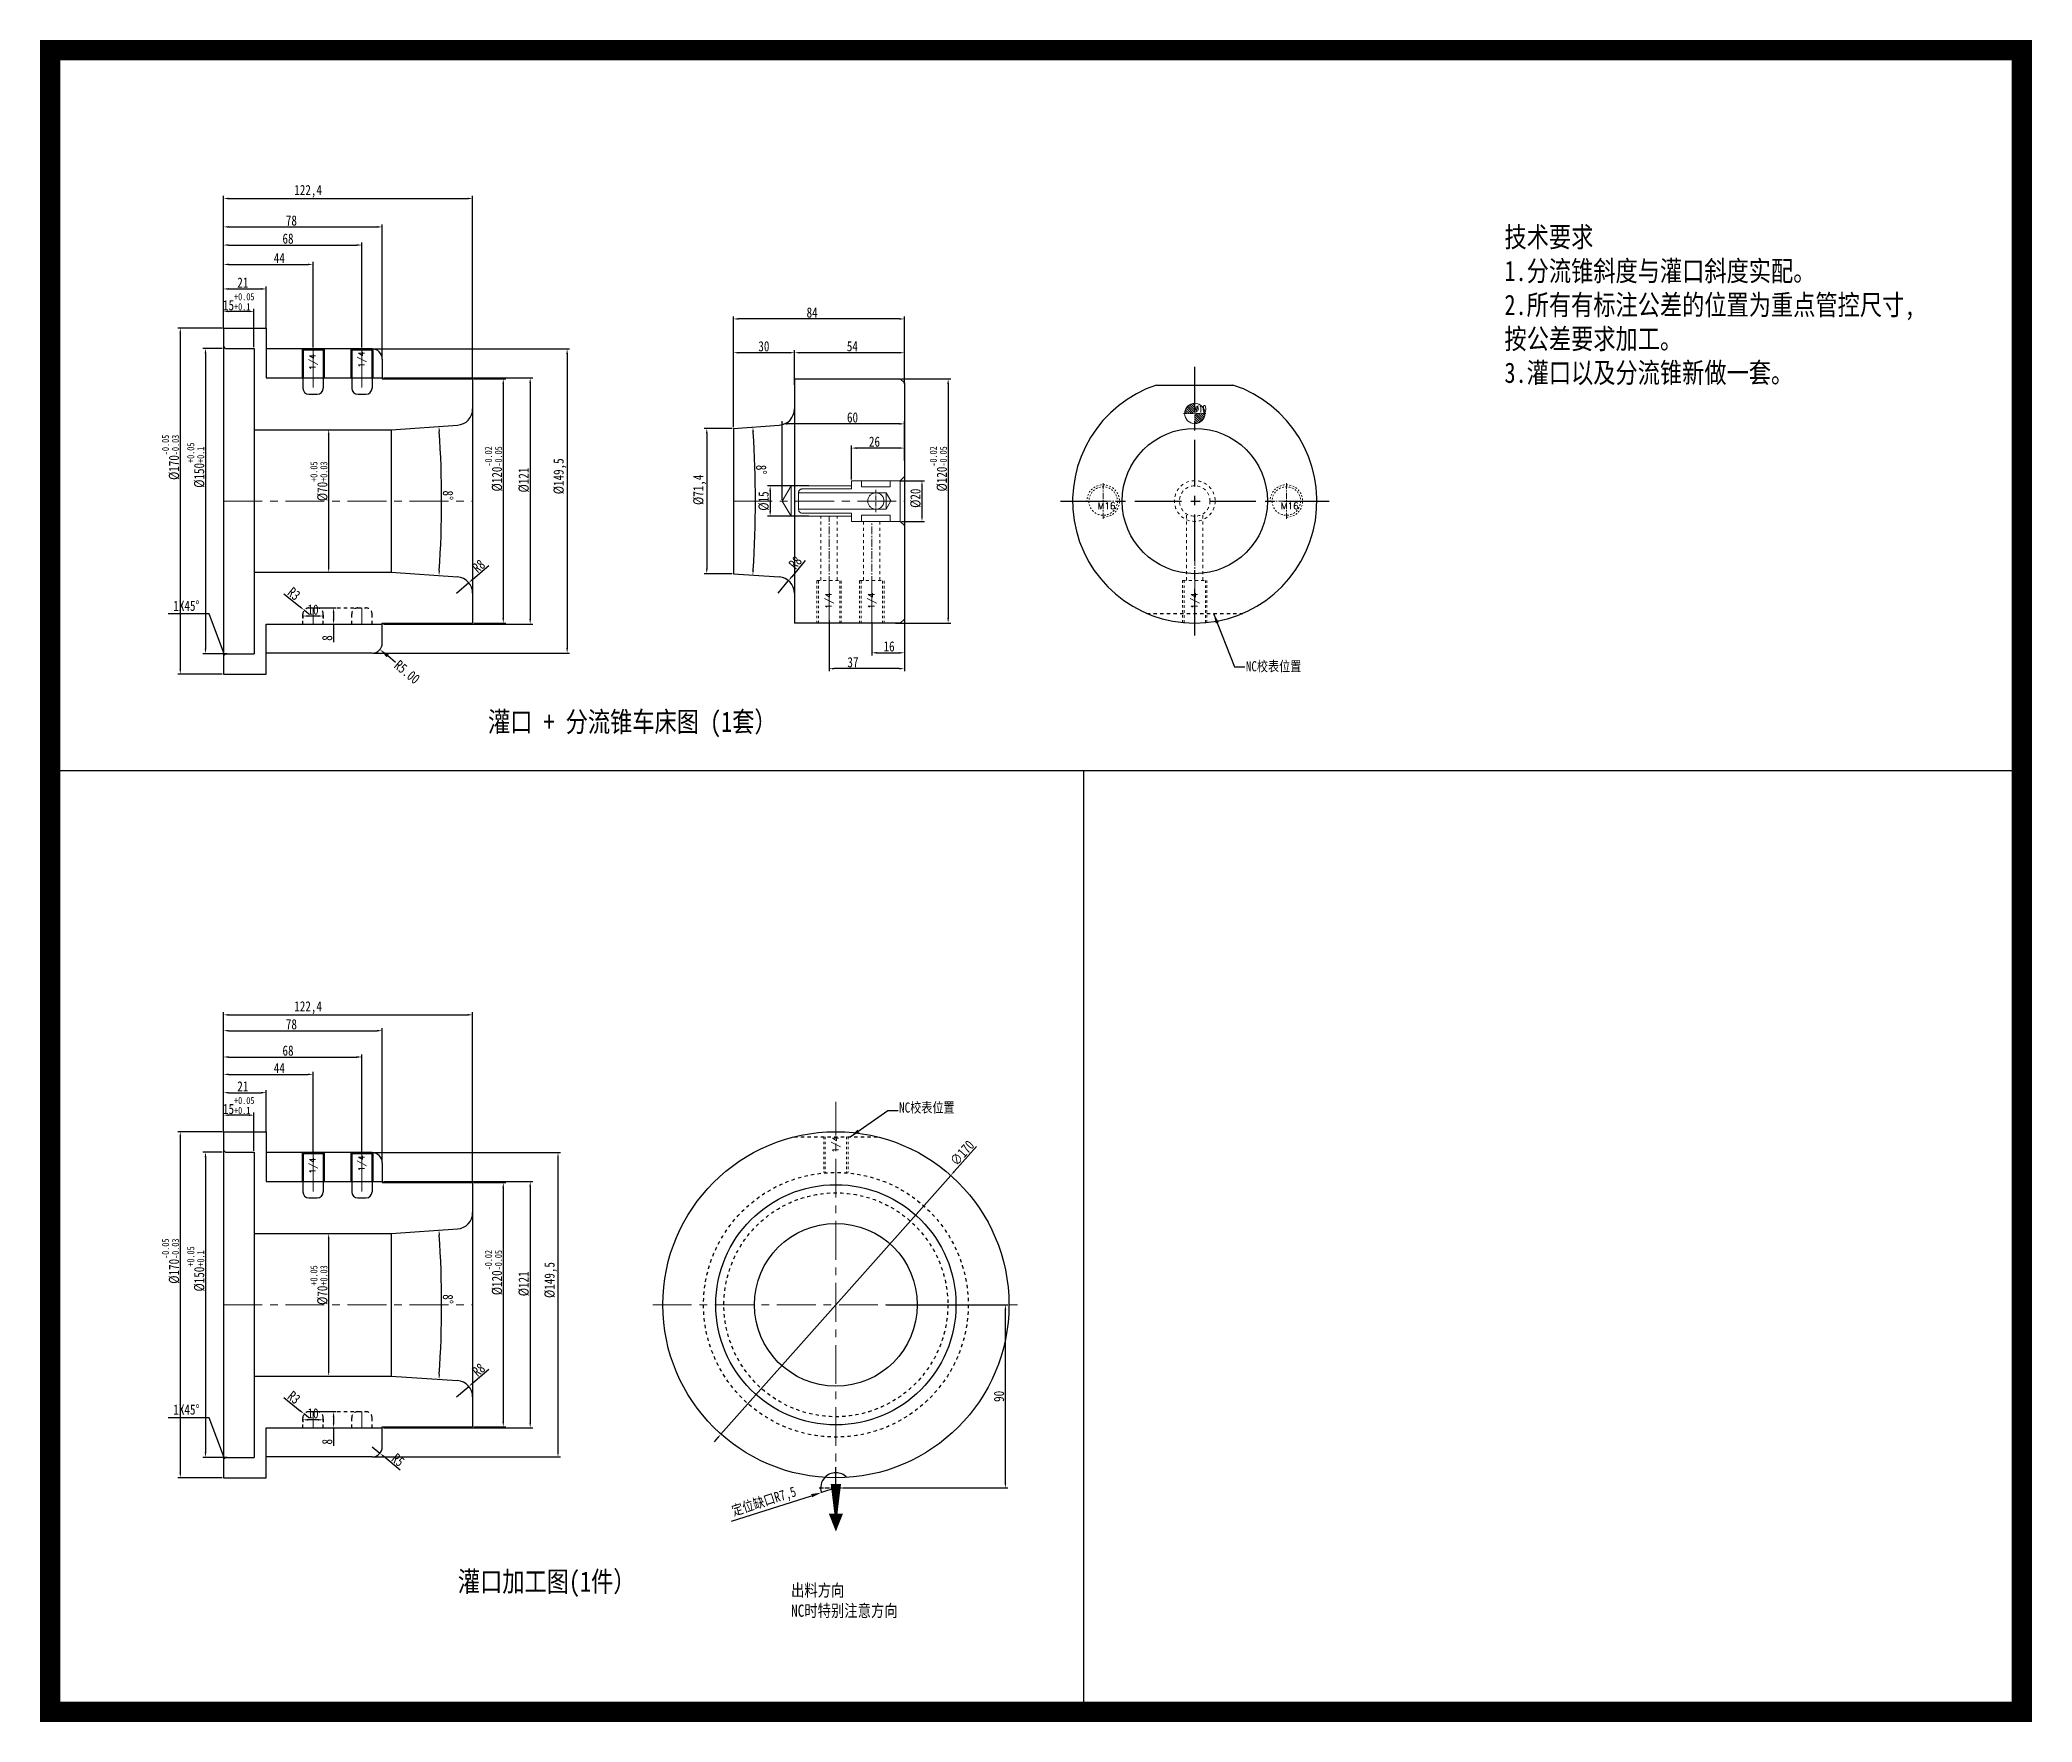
# Model space of a CAD drawing. Header units: millimetres. Extents: x 2508 to 3487, y 140 to 966.
import ezdxf
from ezdxf.enums import TextEntityAlignment as Align

# ---------------------------------------------------------------- set-up
doc = ezdxf.new("R2010")
doc.units = ezdxf.units.MM
doc.header["$LTSCALE"] = 16.335
doc.header["$PDMODE"] = 3
doc.header["$PDSIZE"] = 0.3125
for name, pattern in [('CENTER', [0.6, 0.375, -0.075, 0.075, -0.075]), ('HIDDEN', [0.2, 0.1, -0.1]), ('HIDDENX2', [0.75, 0.5, -0.25])]:
    doc.linetypes.add(name, pattern=pattern)
doc.layers.get('0').update_dxf_attribs({"linetype": 'CONTINUOUS'})
doc.layers.get('Defpoints').update_dxf_attribs({"linetype": 'CONTINUOUS'})
for name, color, linetype, lineweight in [('cool', 153, 'HIDDEN', 9), ('dim', 82, 'CONTINUOUS', 9), ('epin', 13, 'CONTINUOUS', 9), ('moldbase', 7, 'CONTINUOUS', 20), ('screw', 33, 'CONTINUOUS', 13), ('虚线', 6, 'HIDDENX2', 13)]:
    doc.layers.add(name, color=color, linetype=linetype, lineweight=lineweight)
doc.layers.add('DEFAULT_2', color=8, linetype='HIDDEN')
doc.styles.get("Standard").update_dxf_attribs({"font": 'txt', "width": 0.8})
doc.styles.add('TXT', font='txt.shx', dxfattribs={"bigfont": 'gbcbig.shx'})
doc.styles.add('TXT05', font='txt.shx', dxfattribs={"width": 0.5, "bigfont": 'gbcbig.shx'})
doc.dimstyles.new('ISO-25', dxfattribs={"dimtxt": 2.5, "dimasz": 2.5, "dimexe": 1.25, "dimexo": 0.625, "dimtad": 1, "dimtxsty": 'Standard', "dimcen": 2.5, "dimadec": 0, "dimazin": 0, "dimtfac": 1, "dimtmove": 0, "dimatfit": 3, "dimfxl": 0, "dimarcsym": 0})
doc.dimstyles.get("Standard").update_dxf_attribs({"dimtxt": 0.15625, "dimasz": 0.1875, "dimexe": 0.125, "dimexo": 0.0625, "dimtad": 0, "dimtih": 1, "dimtoh": 1, "dimdsep": 46, "dimtxsty": 'Standard', "dimcen": 0.09, "dimadec": 0, "dimazin": 0, "dimtp": 0.01, "dimtm": 0.01, "dimtfac": 1, "dimtofl": 0, "dimtmove": 0, "dimatfit": 3, "dimfxl": 0, "dimtolj": 1, "dimarcsym": 0})

msp = doc.modelspace()

# ---------------------------------------------------------------- texts
at = {"attachment_point": 1}
for s, insert, char_height, width in [('{\\fSimSun|b0|i0|c134|p2;技术要求\\P1.分流锥斜度与灌口斜度实配。\\P2.所有有标注公差的位置为重点管控尺寸,按公差要求加工。\\P3.灌口以及分流锥新做一套。}', (3227.33, 874.539), 10, 209.44801), ('{\\fSimSun|b0|i0|c134|p2; 灌口 + 分流锥车床图 (1套）}', (2722.586, 636.384), 10, 184.05419), ('{\\fSimSun|b0|i0|c134|p2; 灌口加工图(1件）}', (2707.777, 214.04), 10, 159.47262), ('{\\fSimSun|b0|i0|c134|p2;出料方向\\P\\C6;NC时特别注意方向}', (2876.878, 207.689), 6, 97.10809)]:
    msp.add_mtext(s, dxfattribs=dict(at, insert=insert, char_height=char_height, width=width))
at = {"color": 6, "lineweight": 0, "insert": (2573.444, 690.844), "char_height": 5, "width": 18.00079, "attachment_point": 1}
msp.add_mtext('{\\fSimSun|b0|i0|c134|p2;1X45%%D}', dxfattribs=at)
at = {"color": 6, "insert": (2573.444, 295.99), "char_height": 5, "width": 18.00079, "attachment_point": 1}
msp.add_mtext('{\\fSimSun|b0|i0|c134|p2;1X45%%D}', dxfattribs=at)
at = {"layer": 'dim', "char_height": 5, "attachment_point": 4}
for insert in [(3100.271, 658.368), (2929.968, 441.604)]:
    msp.add_mtext('\\A1;NC{\\fSimSun|b0|i0|c134|p2;校表位置}', dxfattribs=dict(at, insert=insert))
at = {"layer": 'screw', "color": 222, "linetype": 'HIDDEN', "ltscale": 0.746373, "style": 'TXT'}
for rotation, p in [(90, (2666.074, 809.319)), (90, (2642.074, 808.128)), (89.99973, (2895.544, 690.819)), (89.99973, (2916.544, 690.819)), (90, (3075.199, 690.819)), (90, (2898.906, 423.715)), (90, (2642.074, 413.274)), (90, (2666.074, 414.465))]:
    msp.add_text('1/4', height=3, rotation=rotation, dxfattribs=at).set_placement(p, align=Align.MIDDLE)

# ---------------------------------------------------------------- blocks, each defined once
blk = doc.blocks.new('*D245')
at = {"color": 0, "lineweight": -2}
for p, q in [((2721.1, 799.82), (2736.76, 799.82)), ((2735.51, 797.32), (2735.51, 682.32)), ((2721.1, 679.82), (2736.76, 679.82))]:
    blk.add_line(p, q, dxfattribs=at)
at = {"color": 0}
for points in [[(2735.09, 797.32), (2735.92, 797.32), (2735.51, 799.82)], [(2735.09, 682.32), (2735.92, 682.32), (2735.51, 679.82)]]:
    blk.add_solid(points, dxfattribs=at)
at = {"layer": 'Defpoints', "color": 0}
for p in [(2720.47, 799.82), (2720.47, 679.82), (2735.51, 679.82)]:
    blk.add_point(p, dxfattribs=at)
at = {"color": 0, "lineweight": 0, "insert": (2730.8, 755.63), "char_height": 5, "attachment_point": 5, "rotation": 90}
blk.add_mtext('%%C120{\\H0.7x;\\S-0.02^ -0.05;}', dxfattribs=at)
blk = doc.blocks.new('*D246')
at = {"color": 0, "lineweight": -2}
for p, q in [((2629.8, 774.82), (2651, 774.82)), ((2649.75, 772.32), (2649.75, 707.32)), ((2629.8, 704.82), (2651, 704.82))]:
    blk.add_line(p, q, dxfattribs=at)
at = {"color": 0}
for points in [[(2649.33, 772.32), (2650.17, 772.32), (2649.75, 774.82)], [(2649.33, 707.32), (2650.17, 707.32), (2649.75, 704.82)]]:
    blk.add_solid(points, dxfattribs=at)
at = {"layer": 'Defpoints', "color": 0}
for p in [(2629.17, 774.82), (2629.17, 704.82), (2649.75, 704.82)]:
    blk.add_point(p, dxfattribs=at)
at = {"color": 0, "lineweight": 0, "insert": (2645.04, 749.5), "char_height": 5, "attachment_point": 5, "rotation": 90}
blk.add_mtext('%%C70{\\H0.7x;\\S+0.05^ +0.03;}', dxfattribs=at)
blk = doc.blocks.new('*D267')
at = {"color": 0, "lineweight": -2}
blk.add_arc((2179.95, 739.82), 525.27, 356.2727, 3.7273, dxfattribs=at)
at = {"color": 0}
for points in [[(2703.69, 773.94), (2704.52, 773.99), (2703.94, 776.46)], [(2704.52, 705.64), (2703.69, 705.7), (2703.94, 703.18)]]:
    blk.add_solid(points, dxfattribs=at)
at = {"layer": 'Defpoints', "color": 0}
for p in [(2680.47, 774.82), (2713.03, 777.1), (2705.07, 727.6), (2680.47, 704.82), (2713.03, 702.54)]:
    blk.add_point(p, dxfattribs=at)
at = {"color": 0, "lineweight": 0, "insert": (2708.33, 742.62), "char_height": 5, "attachment_point": 5, "rotation": 270.30334}
blk.add_mtext('8°', dxfattribs=at)
blk = doc.blocks.new('*D247')
at = {"color": 0, "lineweight": -2}
for p, q in [((2598.07, 824.44), (2598.07, 845.26)), ((2600.57, 844.01), (2616.57, 844.01)), ((2619.07, 824.44), (2619.07, 845.26))]:
    blk.add_line(p, q, dxfattribs=at)
at = {"color": 0}
for points in [[(2600.57, 844.43), (2600.57, 843.59), (2598.07, 844.01)], [(2616.57, 844.43), (2616.57, 843.59), (2619.07, 844.01)]]:
    blk.add_solid(points, dxfattribs=at)
at = {"layer": 'Defpoints', "color": 0}
for p in [(2619.07, 844.01), (2598.07, 823.82), (2619.07, 823.82)]:
    blk.add_point(p, dxfattribs=at)
at = {"color": 0, "lineweight": 0, "insert": (2607.58, 847.14), "char_height": 5, "attachment_point": 5}
blk.add_mtext('21', dxfattribs=at)
blk = doc.blocks.new('*D268')
at = {"color": 0, "lineweight": -2}
for p, q in [((2598.07, 824.44), (2598.07, 857.3)), ((2600.57, 856.05), (2639.57, 856.05)), ((2642.07, 815.19), (2642.07, 857.3))]:
    blk.add_line(p, q, dxfattribs=at)
at = {"color": 0}
for points in [[(2600.57, 856.47), (2600.57, 855.64), (2598.07, 856.05)], [(2639.57, 856.47), (2639.57, 855.64), (2642.07, 856.05)]]:
    blk.add_solid(points, dxfattribs=at)
at = {"layer": 'Defpoints', "color": 0}
for p in [(2642.07, 856.05), (2598.07, 823.82), (2642.07, 814.57)]:
    blk.add_point(p, dxfattribs=at)
at = {"color": 0, "lineweight": 0, "insert": (2625.51, 859.18), "char_height": 5, "attachment_point": 5}
blk.add_mtext('44', dxfattribs=at)
blk = doc.blocks.new('*D269')
at = {"color": 0, "lineweight": -2}
for p, q in [((2598.07, 824.44), (2598.07, 866.82)), ((2600.57, 865.57), (2663.57, 865.57)), ((2666.07, 815.19), (2666.07, 866.82))]:
    blk.add_line(p, q, dxfattribs=at)
at = {"color": 0}
for points in [[(2600.57, 865.99), (2600.57, 865.16), (2598.07, 865.57)], [(2663.57, 865.99), (2663.57, 865.16), (2666.07, 865.57)]]:
    blk.add_solid(points, dxfattribs=at)
at = {"layer": 'Defpoints', "color": 0}
for p in [(2666.07, 865.57), (2598.07, 823.82), (2666.07, 814.57)]:
    blk.add_point(p, dxfattribs=at)
at = {"color": 0, "lineweight": 0, "insert": (2629.78, 868.7), "char_height": 5, "attachment_point": 5}
blk.add_mtext('68', dxfattribs=at)
blk = doc.blocks.new('*D270')
at = {"color": 0, "lineweight": -2}
for p, q in [((2598.07, 824.44), (2598.07, 875.73)), ((2600.57, 874.48), (2673.57, 874.48)), ((2676.07, 810.19), (2676.07, 875.73))]:
    blk.add_line(p, q, dxfattribs=at)
at = {"color": 0}
for points in [[(2600.57, 874.89), (2600.57, 874.06), (2598.07, 874.48)], [(2673.57, 874.89), (2673.57, 874.06), (2676.07, 874.48)]]:
    blk.add_solid(points, dxfattribs=at)
at = {"layer": 'Defpoints', "color": 0}
for p in [(2676.07, 874.48), (2598.07, 823.82), (2676.07, 809.57)]:
    blk.add_point(p, dxfattribs=at)
at = {"color": 0, "lineweight": 0, "insert": (2631.44, 877.6), "char_height": 5, "attachment_point": 5}
blk.add_mtext('78', dxfattribs=at)
blk = doc.blocks.new('*D271')
at = {"color": 0, "lineweight": -2}
for p, q in [((2598.07, 824.44), (2598.07, 889.68)), ((2600.57, 888.43), (2717.97, 888.43)), ((2720.47, 800.01), (2720.47, 889.68))]:
    blk.add_line(p, q, dxfattribs=at)
at = {"color": 0}
for points in [[(2600.57, 888.85), (2600.57, 888.02), (2598.07, 888.43)], [(2717.97, 888.85), (2717.97, 888.02), (2720.47, 888.43)]]:
    blk.add_solid(points, dxfattribs=at)
at = {"layer": 'Defpoints', "color": 0}
for p in [(2720.47, 888.43), (2598.07, 823.82), (2720.47, 799.38)]:
    blk.add_point(p, dxfattribs=at)
at = {"color": 0, "lineweight": 0, "insert": (2639.66, 891.97), "char_height": 5, "attachment_point": 5}
blk.add_mtext('122,4', dxfattribs=at)
blk = doc.blocks.new('*D248')
at = {"color": 0, "lineweight": -2}
for p, q in [((2878.54, 796.94), (2878.54, 813.94)), ((2930.04, 812.69), (2881.04, 812.69)), ((2932.54, 797.44), (2932.54, 813.94))]:
    blk.add_line(p, q, dxfattribs=at)
at = {"color": 0}
for points in [[(2881.04, 813.1), (2881.04, 812.27), (2878.54, 812.69)], [(2930.04, 813.1), (2930.04, 812.27), (2932.54, 812.69)]]:
    blk.add_solid(points, dxfattribs=at)
at = {"layer": 'Defpoints', "color": 0}
for p in [(2878.54, 812.69), (2878.54, 796.32), (2932.54, 796.82)]:
    blk.add_point(p, dxfattribs=at)
at = {"color": 0, "lineweight": 0, "insert": (2907, 815.81), "char_height": 5, "attachment_point": 5}
blk.add_mtext('54', dxfattribs=at)
blk = doc.blocks.new('*D249')
at = {"color": 0, "lineweight": -2}
for p, q in [((2848.54, 776.14), (2848.54, 830.52)), ((2930.04, 829.27), (2851.04, 829.27)), ((2932.54, 798.44), (2932.54, 830.52))]:
    blk.add_line(p, q, dxfattribs=at)
at = {"color": 0}
for points in [[(2851.04, 829.68), (2851.04, 828.85), (2848.54, 829.27)], [(2930.04, 829.68), (2930.04, 828.85), (2932.54, 829.27)]]:
    blk.add_solid(points, dxfattribs=at)
at = {"layer": 'Defpoints', "color": 0}
for p in [(2848.54, 829.27), (2932.54, 797.82), (2848.54, 775.52)]:
    blk.add_point(p, dxfattribs=at)
at = {"color": 0, "lineweight": 0, "insert": (2887.24, 832.39), "char_height": 5, "attachment_point": 5}
blk.add_mtext('84', dxfattribs=at)
blk = doc.blocks.new('*D250')
at = {"color": 0, "lineweight": -2}
for p, q in [((2848.54, 776.14), (2848.54, 813.94)), ((2876.04, 812.69), (2851.04, 812.69)), ((2878.54, 797.34), (2878.54, 813.94))]:
    blk.add_line(p, q, dxfattribs=at)
at = {"color": 0}
for points in [[(2851.04, 813.1), (2851.04, 812.27), (2848.54, 812.69)], [(2876.04, 813.1), (2876.04, 812.27), (2878.54, 812.69)]]:
    blk.add_solid(points, dxfattribs=at)
at = {"layer": 'Defpoints', "color": 0}
for p in [(2848.54, 812.69), (2878.54, 796.71), (2848.54, 775.52)]:
    blk.add_point(p, dxfattribs=at)
at = {"color": 0, "lineweight": 0, "insert": (2863.54, 815.81), "char_height": 5, "attachment_point": 5}
blk.add_mtext('30', dxfattribs=at)
blk = doc.blocks.new('*D251')
at = {"color": 0, "lineweight": -2}
for p, q in [((2931.2, 799.82), (2955.3, 799.82)), ((2954.05, 797.32), (2954.05, 682.32)), ((2928.14, 679.82), (2955.3, 679.82))]:
    blk.add_line(p, q, dxfattribs=at)
at = {"color": 0}
for points in [[(2953.63, 797.32), (2954.47, 797.32), (2954.05, 799.82)], [(2953.63, 682.32), (2954.47, 682.32), (2954.05, 679.82)]]:
    blk.add_solid(points, dxfattribs=at)
at = {"layer": 'Defpoints', "color": 0}
for p in [(2930.57, 799.82), (2927.52, 679.82), (2954.05, 679.82)]:
    blk.add_point(p, dxfattribs=at)
at = {"color": 0, "lineweight": 0, "insert": (2949.34, 755.63), "char_height": 5, "attachment_point": 5, "rotation": 90}
blk.add_mtext('%%C120{\\H0.7x;\\S-0.02^ -0.05;}', dxfattribs=at)
blk = doc.blocks.new('*D252')
at = {"color": 0, "lineweight": -2}
for p, q in [((2916.54, 680.19), (2916.54, 664.01)), ((2932.54, 683.16), (2932.54, 664.01)), ((2919.04, 665.26), (2930.04, 665.26))]:
    blk.add_line(p, q, dxfattribs=at)
at = {"color": 0}
for points in [[(2919.04, 665.67), (2919.04, 664.84), (2916.54, 665.26)], [(2930.04, 665.67), (2930.04, 664.84), (2932.54, 665.26)]]:
    blk.add_solid(points, dxfattribs=at)
at = {"layer": 'Defpoints', "color": 0}
for p in [(2916.54, 680.82), (2932.54, 683.78), (2932.54, 665.26)]:
    blk.add_point(p, dxfattribs=at)
at = {"color": 0, "lineweight": 0, "insert": (2925.04, 668.38), "char_height": 5, "attachment_point": 5}
blk.add_mtext('16', dxfattribs=at)
blk = doc.blocks.new('*D253')
at = {"color": 0, "lineweight": -2}
for p, q in [((2932.54, 685.51), (2932.54, 656.22)), ((2895.54, 681.19), (2895.54, 656.22)), ((2930.04, 657.47), (2898.04, 657.47))]:
    blk.add_line(p, q, dxfattribs=at)
at = {"color": 0}
for points in [[(2898.04, 657.88), (2898.04, 657.05), (2895.54, 657.47)], [(2930.04, 657.88), (2930.04, 657.05), (2932.54, 657.47)]]:
    blk.add_solid(points, dxfattribs=at)
at = {"layer": 'Defpoints', "color": 0}
for p in [(2932.54, 686.14), (2895.54, 681.82), (2895.54, 657.47)]:
    blk.add_point(p, dxfattribs=at)
at = {"color": 0, "lineweight": 0, "insert": (2907.27, 660.59), "char_height": 5, "attachment_point": 5}
blk.add_mtext('37', dxfattribs=at)
blk = doc.blocks.new('*D254')
at = {"color": 0, "lineweight": -2}
for p, q in [((2847.92, 775.52), (2834.24, 775.52)), ((2835.49, 773.02), (2835.49, 706.62)), ((2847.92, 704.12), (2834.24, 704.12))]:
    blk.add_line(p, q, dxfattribs=at)
at = {"color": 0}
for points in [[(2835.07, 773.02), (2835.9, 773.02), (2835.49, 775.52)], [(2835.07, 706.62), (2835.9, 706.62), (2835.49, 704.12)]]:
    blk.add_solid(points, dxfattribs=at)
at = {"layer": 'Defpoints', "color": 0}
for p in [(2848.54, 775.52), (2835.49, 704.12), (2848.54, 704.12)]:
    blk.add_point(p, dxfattribs=at)
at = {"color": 0, "lineweight": 0, "insert": (2831.95, 745.33), "char_height": 5, "attachment_point": 5, "rotation": 90}
blk.add_mtext('%%c71,4', dxfattribs=at)
blk = doc.blocks.new('*D272')
at = {"color": 0, "lineweight": -2}
for p, q in [((2930.08, 749.82), (2942.44, 749.82)), ((2941.19, 747.32), (2941.19, 732.32)), ((2931.17, 729.82), (2942.44, 729.82))]:
    blk.add_line(p, q, dxfattribs=at)
at = {"color": 0}
for points in [[(2940.78, 747.32), (2941.61, 747.32), (2941.19, 749.82)], [(2940.78, 732.32), (2941.61, 732.32), (2941.19, 729.82)]]:
    blk.add_solid(points, dxfattribs=at)
at = {"layer": 'Defpoints', "color": 0}
for p in [(2929.46, 749.82), (2930.54, 729.82), (2941.19, 729.82)]:
    blk.add_point(p, dxfattribs=at)
at = {"color": 0, "lineweight": 0, "insert": (2938.07, 741.2), "char_height": 5, "attachment_point": 5, "rotation": 90}
blk.add_mtext('%%c20', dxfattribs=at)
blk = doc.blocks.new('*D273')
at = {"color": 0, "lineweight": -2}
for p, q in [((2906.54, 750.44), (2906.54, 767.09)), ((2930.04, 765.84), (2909.04, 765.84)), ((2932.54, 759.72), (2932.54, 767.09))]:
    blk.add_line(p, q, dxfattribs=at)
at = {"color": 0}
for points in [[(2909.04, 766.25), (2909.04, 765.42), (2906.54, 765.84)], [(2930.04, 766.25), (2930.04, 765.42), (2932.54, 765.84)]]:
    blk.add_solid(points, dxfattribs=at)
at = {"layer": 'Defpoints', "color": 0}
for p in [(2906.54, 765.84), (2932.54, 759.09), (2906.54, 749.82)]:
    blk.add_point(p, dxfattribs=at)
at = {"color": 0, "lineweight": 0, "insert": (2917.86, 768.96), "char_height": 5, "attachment_point": 5}
blk.add_mtext('26', dxfattribs=at)
blk = doc.blocks.new('*D255')
at = {"color": 0, "lineweight": -2}
for p, q in [((2872.54, 740.44), (2872.54, 778.98)), ((2930.04, 777.73), (2875.04, 777.73)), ((2932.54, 759.72), (2932.54, 778.98))]:
    blk.add_line(p, q, dxfattribs=at)
at = {"color": 0}
for points in [[(2875.04, 778.15), (2875.04, 777.31), (2872.54, 777.73)], [(2930.04, 778.15), (2930.04, 777.31), (2932.54, 777.73)]]:
    blk.add_solid(points, dxfattribs=at)
at = {"layer": 'Defpoints', "color": 0}
for p in [(2872.54, 777.73), (2932.54, 759.09), (2872.54, 739.82)]:
    blk.add_point(p, dxfattribs=at)
at = {"color": 0, "lineweight": 0, "insert": (2907.08, 780.86), "char_height": 5, "attachment_point": 5}
blk.add_mtext('60', dxfattribs=at)
blk = doc.blocks.new('*D256')
at = {"color": 0, "lineweight": -2}
for p, q in [((2885.56, 747.32), (2865.36, 747.32)), ((2866.61, 744.82), (2866.61, 734.82)), ((2885.56, 732.32), (2865.36, 732.32))]:
    blk.add_line(p, q, dxfattribs=at)
at = {"color": 0}
for points in [[(2866.19, 744.82), (2867.03, 744.82), (2866.61, 747.32)], [(2866.19, 734.82), (2867.03, 734.82), (2866.61, 732.32)]]:
    blk.add_solid(points, dxfattribs=at)
at = {"layer": 'Defpoints', "color": 0}
for p in [(2886.18, 747.32), (2866.61, 732.32), (2886.18, 732.32)]:
    blk.add_point(p, dxfattribs=at)
at = {"color": 0, "lineweight": 0, "insert": (2863.48, 739.82), "char_height": 5, "attachment_point": 5, "rotation": 90}
blk.add_mtext('%%c15', dxfattribs=at)
blk = doc.blocks.new('*D257')
at = {"color": 0, "lineweight": -2}
for p, q in [((2597.45, 824.82), (2575.61, 824.82)), ((2576.86, 822.32), (2576.86, 657.32)), ((2597.45, 654.82), (2575.61, 654.82))]:
    blk.add_line(p, q, dxfattribs=at)
at = {"color": 0}
for points in [[(2576.45, 822.32), (2577.28, 822.32), (2576.86, 824.82)], [(2576.45, 657.32), (2577.28, 657.32), (2576.86, 654.82)]]:
    blk.add_solid(points, dxfattribs=at)
at = {"layer": 'Defpoints', "color": 0}
for p in [(2598.07, 824.82), (2576.86, 654.82), (2598.07, 654.82)]:
    blk.add_point(p, dxfattribs=at)
at = {"color": 0, "lineweight": 0, "insert": (2572.15, 761.27), "char_height": 5, "attachment_point": 5, "rotation": 90}
blk.add_mtext('%%C170{\\H0.7x;\\S-0.05^ -0.03;}', dxfattribs=at)
blk = doc.blocks.new('*D258')
at = {"color": 0, "lineweight": -2}
for p, q in [((2637.07, 683.69), (2637.07, 682.07)), ((2644.57, 683.32), (2639.57, 683.32)), ((2647.07, 683.69), (2647.07, 682.07))]:
    blk.add_line(p, q, dxfattribs=at)
at = {"color": 0}
for points in [[(2639.57, 683.74), (2639.57, 682.9), (2637.07, 683.32)], [(2644.57, 683.74), (2644.57, 682.9), (2647.07, 683.32)]]:
    blk.add_solid(points, dxfattribs=at)
at = {"layer": 'Defpoints', "color": 0}
for p in [(2637.07, 684.32), (2637.07, 683.32), (2647.07, 684.32)]:
    blk.add_point(p, dxfattribs=at)
at = {"color": 0, "lineweight": 0, "insert": (2642.07, 686.44), "char_height": 5, "attachment_point": 5}
blk.add_mtext('10', dxfattribs=at)
blk = doc.blocks.new('*D274')
at = {"color": 0, "lineweight": -2}
for p, q in [((2641.47, 687.32), (2653.41, 687.32)), ((2641.47, 679.32), (2653.41, 679.32)), ((2652.16, 684.82), (2652.16, 681.82)), ((2652.16, 679.32), (2652.16, 670.56))]:
    blk.add_line(p, q, dxfattribs=at)
at = {"color": 0}
for points in [[(2651.75, 684.82), (2652.58, 684.82), (2652.16, 687.32)], [(2651.75, 681.82), (2652.58, 681.82), (2652.16, 679.32)]]:
    blk.add_solid(points, dxfattribs=at)
at = {"layer": 'Defpoints', "color": 0}
for p in [(2640.85, 687.32), (2640.85, 679.32), (2652.16, 679.32)]:
    blk.add_point(p, dxfattribs=at)
at = {"color": 0, "lineweight": 0, "insert": (2649.04, 672.52), "char_height": 5, "attachment_point": 5, "rotation": 90}
blk.add_mtext('8', dxfattribs=at)
blk = doc.blocks.new('*D275')
at = {"color": 0, "lineweight": -2}
for p, q in [((2627.67, 694.3), (2635.79, 687.77)), ((2640.07, 684.32), (2637.74, 686.2))]:
    blk.add_line(p, q, dxfattribs=at)
at = {"color": 0}
blk.add_solid([(2636.05, 688.09), (2635.53, 687.44), (2637.74, 686.2)], dxfattribs=at)
at = {"layer": 'Defpoints', "color": 0}
for p in [(2637.74, 686.2), (2640.07, 684.32)]:
    blk.add_point(p, dxfattribs=at)
at = {"color": 0, "lineweight": 0, "insert": (2632.72, 694.25), "char_height": 5, "attachment_point": 5, "rotation": 321.17969}
blk.add_mtext('R3', dxfattribs=at)
blk = doc.blocks.new('*D276')
at = {"color": 0, "lineweight": -2}
for p, q in [((2671.7, 814.57), (2768.13, 814.57)), ((2766.88, 812.07), (2766.88, 667.57)), ((2671.7, 665.07), (2768.13, 665.07))]:
    blk.add_line(p, q, dxfattribs=at)
at = {"color": 0}
for points in [[(2766.47, 812.07), (2767.3, 812.07), (2766.88, 814.57)], [(2766.47, 667.57), (2767.3, 667.57), (2766.88, 665.07)]]:
    blk.add_solid(points, dxfattribs=at)
at = {"layer": 'Defpoints', "color": 0}
for p in [(2671.07, 814.57), (2671.07, 665.07), (2766.88, 665.07)]:
    blk.add_point(p, dxfattribs=at)
at = {"color": 0, "lineweight": 0, "insert": (2763.34, 751.97), "char_height": 5, "attachment_point": 5, "rotation": 90}
blk.add_mtext('%%c149,5', dxfattribs=at)
blk = doc.blocks.new('*D259')
at = {"color": 0, "lineweight": -2}
for p, q in [((2597.45, 814.82), (2588, 814.82)), ((2589.25, 812.32), (2589.25, 667.32)), ((2599.81, 664.82), (2588, 664.82))]:
    blk.add_line(p, q, dxfattribs=at)
at = {"color": 0}
for points in [[(2588.83, 812.32), (2589.67, 812.32), (2589.25, 814.82)], [(2588.83, 667.32), (2589.67, 667.32), (2589.25, 664.82)]]:
    blk.add_solid(points, dxfattribs=at)
at = {"layer": 'Defpoints', "color": 0}
for p in [(2598.07, 814.82), (2589.25, 664.82), (2600.44, 664.82)]:
    blk.add_point(p, dxfattribs=at)
at = {"color": 0, "lineweight": 0, "insert": (2584.54, 757.44), "char_height": 5, "attachment_point": 5, "rotation": 90}
blk.add_mtext('%%C150{\\H0.7x;\\S+0.05^ +0.1;}', dxfattribs=at)
blk = doc.blocks.new('*D277')
at = {"color": 0, "lineweight": -2}
for p, q in [((2676.7, 800.32), (2750, 800.32)), ((2748.75, 797.82), (2748.75, 681.82)), ((2676.7, 679.32), (2750, 679.32))]:
    blk.add_line(p, q, dxfattribs=at)
at = {"color": 0}
for points in [[(2748.33, 797.82), (2749.16, 797.82), (2748.75, 800.32)], [(2748.33, 681.82), (2749.16, 681.82), (2748.75, 679.32)]]:
    blk.add_solid(points, dxfattribs=at)
at = {"layer": 'Defpoints', "color": 0}
for p in [(2676.07, 800.32), (2676.07, 679.32), (2748.75, 679.32)]:
    blk.add_point(p, dxfattribs=at)
at = {"color": 0, "lineweight": 0, "insert": (2745.62, 750.12), "char_height": 5, "attachment_point": 5, "rotation": 90}
blk.add_mtext('%%c121', dxfattribs=at)
blk = doc.blocks.new('*D278')
at = {"color": 4, "lineweight": -2}
blk.add_line((2682.62, 660.5), (2678.77, 663.69), dxfattribs=at)
at = {"color": 4}
blk.add_solid([(2679.31, 664.33), (2678.24, 663.05), (2674.92, 666.88)], dxfattribs=at)
at = {"layer": 'Defpoints', "color": 0}
for p in [(2671.07, 670.07), (2674.92, 666.88)]:
    blk.add_point(p, dxfattribs=at)
at = {"color": 6, "insert": (2688.27, 655.82), "char_height": 5, "attachment_point": 5, "rotation": 320.35525}
blk.add_mtext('\\A1;R5.00', dxfattribs=at)
blk = doc.blocks.new('*D279')
at = {"color": 0, "lineweight": -2}
for p, q in [((2598.07, 828.43), (2598.07, 834.23)), ((2610.57, 832.98), (2600.57, 832.98)), ((2613.07, 815.44), (2613.07, 834.23))]:
    blk.add_line(p, q, dxfattribs=at)
at = {"color": 0}
for points in [[(2600.57, 833.4), (2600.57, 832.57), (2598.07, 832.98)], [(2610.57, 833.4), (2610.57, 832.57), (2613.07, 832.98)]]:
    blk.add_solid(points, dxfattribs=at)
at = {"layer": 'Defpoints', "color": 0}
for p in [(2598.07, 832.98), (2598.07, 827.81), (2613.07, 814.82)]:
    blk.add_point(p, dxfattribs=at)
at = {"color": 0, "lineweight": 0, "insert": (2605.57, 837.69), "char_height": 5, "attachment_point": 5}
blk.add_mtext('15{\\H0.7x;\\S+0.05^ +0.1;}', dxfattribs=at)
blk = doc.blocks.new('*D280')
at = {"color": 0, "lineweight": -2}
for p, q in [((2923.69, 344.97), (2983.42, 344.97)), ((2982.17, 257.47), (2982.17, 342.47)), ((2902.25, 254.97), (2983.42, 254.97))]:
    blk.add_line(p, q, dxfattribs=at)
at = {"color": 0}
for points in [[(2981.76, 342.47), (2982.59, 342.47), (2982.17, 344.97)], [(2981.76, 257.47), (2982.59, 257.47), (2982.17, 254.97)]]:
    blk.add_solid(points, dxfattribs=at)
at = {"layer": 'Defpoints', "color": 0}
for p in [(2923.06, 344.97), (2982.17, 344.97), (2901.63, 254.97)]:
    blk.add_point(p, dxfattribs=at)
at = {"color": 0, "lineweight": 0, "insert": (2979.05, 299.97), "char_height": 5, "attachment_point": 5, "rotation": 90}
blk.add_mtext('90', dxfattribs=at)
blk = doc.blocks.new('*D260')
at = {"color": 0, "lineweight": -2, "ltscale": 0.5}
for p, q in [((2898.91, 254.97), (2891.76, 252.7)), ((2847.61, 238.68), (2886.99, 251.18))]:
    blk.add_line(p, q, dxfattribs=at)
blk.add_arc((2898.91, 254.97), 7.5, 135.29222, 197.60936, dxfattribs=at)
at = {"color": 0, "ltscale": 0.5}
blk.add_solid([(2886.74, 251.98), (2887.24, 250.39), (2891.76, 252.7)], dxfattribs=at)
at = {"layer": 'Defpoints', "color": 0, "ltscale": 0.5}
for p in [(2898.91, 254.97), (2891.76, 252.7)]:
    blk.add_point(p, dxfattribs=at)
at = {"color": 0, "ltscale": 0.5, "insert": (2863.73, 247.92), "char_height": 5, "attachment_point": 5, "rotation": 17.60936}
blk.add_mtext('{\\fSimSun|b0|i0|c134|p2;定位缺口}R7,5', dxfattribs=at)
blk = doc.blocks.new('*D282')
at = {"color": 0, "lineweight": -2}
for p, q in [((2883.89, 710.67), (2877.24, 702.65)), ((2870.54, 694.56), (2875.65, 700.72))]:
    blk.add_line(p, q, dxfattribs=at)
at = {"color": 0}
blk.add_solid([(2876.92, 702.91), (2877.57, 702.38), (2875.65, 700.72)], dxfattribs=at)
at = {"layer": 'Defpoints', "color": 0}
for p in [(2875.65, 700.72), (2870.54, 694.56)]:
    blk.add_point(p, dxfattribs=at)
at = {"color": 0, "lineweight": 0, "insert": (2878.96, 709.61), "char_height": 5, "attachment_point": 5, "rotation": 50.3459}
blk.add_mtext('R8', dxfattribs=at)
blk = doc.blocks.new('*D283')
at = {"color": 0, "lineweight": -2}
for p, q in [((2728.46, 708.05), (2720.5, 701.33)), ((2712.47, 694.56), (2718.59, 699.72))]:
    blk.add_line(p, q, dxfattribs=at)
at = {"color": 0}
blk.add_solid([(2720.23, 701.65), (2720.77, 701.01), (2718.59, 699.72)], dxfattribs=at)
at = {"layer": 'Defpoints', "color": 0}
for p in [(2718.59, 699.72), (2712.47, 694.56)]:
    blk.add_point(p, dxfattribs=at)
at = {"color": 0, "lineweight": 0, "insert": (2723.42, 707.88), "char_height": 5, "attachment_point": 5, "rotation": 40.13925}
blk.add_mtext('R8', dxfattribs=at)
blk = doc.blocks.new('*D284')
at = {"color": 0, "lineweight": -2}
for p, q in [((2967.91, 422.66), (2957.01, 410.39)), ((2842.46, 281.41), (2955.35, 408.52)), ((2840.8, 279.54), (2839.14, 277.68))]:
    blk.add_line(p, q, dxfattribs=at)
at = {"color": 0}
for points in [[(2956.7, 410.66), (2957.32, 410.11), (2955.35, 408.52)], [(2840.49, 279.82), (2841.11, 279.27), (2842.46, 281.41)]]:
    blk.add_solid(points, dxfattribs=at)
at = {"layer": 'Defpoints', "color": 0}
for p in [(2955.35, 408.52), (2842.46, 281.41)]:
    blk.add_point(p, dxfattribs=at)
at = {"color": 0, "lineweight": 0, "insert": (2960.96, 419.53), "char_height": 5, "attachment_point": 5, "rotation": 48.38899}
blk.add_mtext('∅170', dxfattribs=at)
blk = doc.blocks.new('*D261')
at = {"color": 0, "lineweight": -2}
for p, q in [((2721.1, 404.97), (2736.76, 404.97)), ((2735.51, 402.47), (2735.51, 287.47)), ((2721.1, 284.97), (2736.76, 284.97))]:
    blk.add_line(p, q, dxfattribs=at)
at = {"color": 0}
for points in [[(2735.09, 402.47), (2735.92, 402.47), (2735.51, 404.97)], [(2735.09, 287.47), (2735.92, 287.47), (2735.51, 284.97)]]:
    blk.add_solid(points, dxfattribs=at)
at = {"layer": 'Defpoints', "color": 0}
for p in [(2720.47, 404.97), (2720.47, 284.97), (2735.51, 284.97)]:
    blk.add_point(p, dxfattribs=at)
at = {"color": 0, "lineweight": 0, "insert": (2730.8, 360.78), "char_height": 5, "attachment_point": 5, "rotation": 90}
blk.add_mtext('%%C120{\\H0.7x;\\S-0.02^ -0.05;}', dxfattribs=at)
blk = doc.blocks.new('*D263')
at = {"color": 0, "lineweight": -2}
for p, q in [((2598.07, 429.59), (2598.07, 450.41)), ((2619.07, 429.59), (2619.07, 450.41)), ((2600.57, 449.16), (2616.57, 449.16))]:
    blk.add_line(p, q, dxfattribs=at)
at = {"color": 0}
for points in [[(2600.57, 449.57), (2600.57, 448.74), (2598.07, 449.16)], [(2616.57, 449.57), (2616.57, 448.74), (2619.07, 449.16)]]:
    blk.add_solid(points, dxfattribs=at)
at = {"layer": 'Defpoints', "color": 0}
for p in [(2619.07, 449.16), (2598.07, 428.97), (2619.07, 428.97)]:
    blk.add_point(p, dxfattribs=at)
at = {"color": 0, "lineweight": 0, "insert": (2607.58, 452.28), "char_height": 5, "attachment_point": 5}
blk.add_mtext('21', dxfattribs=at)
blk = doc.blocks.new('*D286')
at = {"color": 0, "lineweight": -2}
for p, q in [((2598.07, 429.59), (2598.07, 459.41)), ((2600.57, 458.16), (2639.57, 458.16)), ((2642.07, 420.34), (2642.07, 459.41))]:
    blk.add_line(p, q, dxfattribs=at)
at = {"color": 0}
for points in [[(2600.57, 458.57), (2600.57, 457.74), (2598.07, 458.16)], [(2639.57, 458.57), (2639.57, 457.74), (2642.07, 458.16)]]:
    blk.add_solid(points, dxfattribs=at)
at = {"layer": 'Defpoints', "color": 0}
for p in [(2642.07, 458.16), (2598.07, 428.97), (2642.07, 419.72)]:
    blk.add_point(p, dxfattribs=at)
at = {"color": 0, "lineweight": 0, "insert": (2625.51, 461.28), "char_height": 5, "attachment_point": 5}
blk.add_mtext('44', dxfattribs=at)
blk = doc.blocks.new('*D287')
at = {"color": 0, "lineweight": -2}
for p, q in [((2598.07, 429.59), (2598.07, 467.94)), ((2600.57, 466.69), (2663.57, 466.69)), ((2666.07, 420.34), (2666.07, 467.94))]:
    blk.add_line(p, q, dxfattribs=at)
at = {"color": 0}
for points in [[(2600.57, 467.11), (2600.57, 466.27), (2598.07, 466.69)], [(2663.57, 467.11), (2663.57, 466.27), (2666.07, 466.69)]]:
    blk.add_solid(points, dxfattribs=at)
at = {"layer": 'Defpoints', "color": 0}
for p in [(2666.07, 466.69), (2598.07, 428.97), (2666.07, 419.72)]:
    blk.add_point(p, dxfattribs=at)
at = {"color": 0, "lineweight": 0, "insert": (2629.78, 469.81), "char_height": 5, "attachment_point": 5}
blk.add_mtext('68', dxfattribs=at)
blk = doc.blocks.new('*D288')
at = {"color": 0, "lineweight": -2}
for p, q in [((2598.07, 429.59), (2598.07, 480.87)), ((2600.57, 479.62), (2673.57, 479.62)), ((2676.07, 415.34), (2676.07, 480.87))]:
    blk.add_line(p, q, dxfattribs=at)
at = {"color": 0}
for points in [[(2600.57, 480.04), (2600.57, 479.2), (2598.07, 479.62)], [(2673.57, 480.04), (2673.57, 479.2), (2676.07, 479.62)]]:
    blk.add_solid(points, dxfattribs=at)
at = {"layer": 'Defpoints', "color": 0}
for p in [(2676.07, 479.62), (2598.07, 428.97), (2676.07, 414.72)]:
    blk.add_point(p, dxfattribs=at)
at = {"color": 0, "lineweight": 0, "insert": (2631.44, 482.75), "char_height": 5, "attachment_point": 5}
blk.add_mtext('78', dxfattribs=at)
blk = doc.blocks.new('*D289')
at = {"color": 0, "lineweight": -2}
for p, q in [((2598.07, 429.59), (2598.07, 488.65)), ((2600.57, 487.4), (2717.97, 487.4)), ((2720.47, 405.15), (2720.47, 488.65))]:
    blk.add_line(p, q, dxfattribs=at)
at = {"color": 0}
for points in [[(2600.57, 487.82), (2600.57, 486.99), (2598.07, 487.4)], [(2717.97, 487.82), (2717.97, 486.99), (2720.47, 487.4)]]:
    blk.add_solid(points, dxfattribs=at)
at = {"layer": 'Defpoints', "color": 0}
for p in [(2720.47, 487.4), (2598.07, 428.97), (2720.47, 404.53)]:
    blk.add_point(p, dxfattribs=at)
at = {"color": 0, "lineweight": 0, "insert": (2639.66, 490.95), "char_height": 5, "attachment_point": 5}
blk.add_mtext('122,4', dxfattribs=at)
blk = doc.blocks.new('*D264')
at = {"color": 0, "lineweight": -2}
for p, q in [((2597.45, 429.97), (2575.61, 429.97)), ((2576.86, 427.47), (2576.86, 262.47)), ((2597.45, 259.97), (2575.61, 259.97))]:
    blk.add_line(p, q, dxfattribs=at)
at = {"color": 0}
for points in [[(2576.45, 427.47), (2577.28, 427.47), (2576.86, 429.97)], [(2576.45, 262.47), (2577.28, 262.47), (2576.86, 259.97)]]:
    blk.add_solid(points, dxfattribs=at)
at = {"layer": 'Defpoints', "color": 0}
for p in [(2598.07, 429.97), (2576.86, 259.97), (2598.07, 259.97)]:
    blk.add_point(p, dxfattribs=at)
at = {"color": 0, "lineweight": 0, "insert": (2572.15, 366.41), "char_height": 5, "attachment_point": 5, "rotation": 90}
blk.add_mtext('%%C170{\\H0.7x;\\S-0.05^ -0.03;}', dxfattribs=at)
blk = doc.blocks.new('*D265')
at = {"color": 0, "lineweight": -2}
for p, q in [((2637.07, 288.84), (2637.07, 287.22)), ((2644.57, 288.47), (2639.57, 288.47)), ((2647.07, 288.84), (2647.07, 287.22))]:
    blk.add_line(p, q, dxfattribs=at)
at = {"color": 0}
for points in [[(2639.57, 288.88), (2639.57, 288.05), (2637.07, 288.47)], [(2644.57, 288.88), (2644.57, 288.05), (2647.07, 288.47)]]:
    blk.add_solid(points, dxfattribs=at)
at = {"layer": 'Defpoints', "color": 0}
for p in [(2637.07, 289.47), (2637.07, 288.47), (2647.07, 289.47)]:
    blk.add_point(p, dxfattribs=at)
at = {"color": 0, "lineweight": 0, "insert": (2642.07, 291.59), "char_height": 5, "attachment_point": 5}
blk.add_mtext('10', dxfattribs=at)
blk = doc.blocks.new('*D290')
at = {"color": 0, "lineweight": -2}
for p, q in [((2641.47, 292.47), (2653.41, 292.47)), ((2641.47, 284.47), (2653.41, 284.47)), ((2652.16, 289.97), (2652.16, 286.97)), ((2652.16, 284.47), (2652.16, 275.71))]:
    blk.add_line(p, q, dxfattribs=at)
at = {"color": 0}
for points in [[(2651.75, 289.97), (2652.58, 289.97), (2652.16, 292.47)], [(2651.75, 286.97), (2652.58, 286.97), (2652.16, 284.47)]]:
    blk.add_solid(points, dxfattribs=at)
at = {"layer": 'Defpoints', "color": 0}
for p in [(2640.85, 292.47), (2640.85, 284.47), (2652.16, 284.47)]:
    blk.add_point(p, dxfattribs=at)
at = {"color": 0, "lineweight": 0, "insert": (2649.04, 277.67), "char_height": 5, "attachment_point": 5, "rotation": 90}
blk.add_mtext('8', dxfattribs=at)
blk = doc.blocks.new('*D291')
at = {"color": 0, "lineweight": -2}
for p, q in [((2627.67, 299.44), (2635.79, 292.91)), ((2640.07, 289.47), (2637.74, 291.35))]:
    blk.add_line(p, q, dxfattribs=at)
at = {"color": 0}
blk.add_solid([(2636.05, 293.24), (2635.53, 292.59), (2637.74, 291.35)], dxfattribs=at)
at = {"layer": 'Defpoints', "color": 0}
for p in [(2637.74, 291.35), (2640.07, 289.47)]:
    blk.add_point(p, dxfattribs=at)
at = {"color": 0, "lineweight": 0, "insert": (2632.72, 299.4), "char_height": 5, "attachment_point": 5, "rotation": 321.17969}
blk.add_mtext('R3', dxfattribs=at)
blk = doc.blocks.new('*D292')
at = {"color": 0, "lineweight": -2}
for p, q in [((2671.7, 419.72), (2763.65, 419.72)), ((2762.4, 417.22), (2762.4, 272.72)), ((2671.7, 270.22), (2763.65, 270.22))]:
    blk.add_line(p, q, dxfattribs=at)
at = {"color": 0}
for points in [[(2761.99, 417.22), (2762.82, 417.22), (2762.4, 419.72)], [(2761.99, 272.72), (2762.82, 272.72), (2762.4, 270.22)]]:
    blk.add_solid(points, dxfattribs=at)
at = {"layer": 'Defpoints', "color": 0}
for p in [(2671.07, 419.72), (2671.07, 270.22), (2762.4, 270.22)]:
    blk.add_point(p, dxfattribs=at)
at = {"color": 0, "lineweight": 0, "insert": (2758.86, 357.12), "char_height": 5, "attachment_point": 5, "rotation": 90}
blk.add_mtext('%%c149,5', dxfattribs=at)
blk = doc.blocks.new('*D266')
at = {"color": 0, "lineweight": -2}
for p, q in [((2597.45, 419.97), (2588, 419.97)), ((2589.25, 417.47), (2589.25, 272.47)), ((2599.81, 269.97), (2588, 269.97))]:
    blk.add_line(p, q, dxfattribs=at)
at = {"color": 0}
for points in [[(2588.83, 417.47), (2589.67, 417.47), (2589.25, 419.97)], [(2588.83, 272.47), (2589.67, 272.47), (2589.25, 269.97)]]:
    blk.add_solid(points, dxfattribs=at)
at = {"layer": 'Defpoints', "color": 0}
for p in [(2598.07, 419.97), (2589.25, 269.97), (2600.44, 269.97)]:
    blk.add_point(p, dxfattribs=at)
at = {"color": 0, "lineweight": 0, "insert": (2584.54, 362.59), "char_height": 5, "attachment_point": 5, "rotation": 90}
blk.add_mtext('%%C150{\\H0.7x;\\S+0.05^ +0.1;}', dxfattribs=at)
blk = doc.blocks.new('*D293')
at = {"color": 0, "lineweight": -2}
for p, q in [((2676.7, 405.47), (2750, 405.47)), ((2748.75, 402.97), (2748.75, 286.97)), ((2676.7, 284.47), (2750, 284.47))]:
    blk.add_line(p, q, dxfattribs=at)
at = {"color": 0}
for points in [[(2748.33, 402.97), (2749.16, 402.97), (2748.75, 405.47)], [(2748.33, 286.97), (2749.16, 286.97), (2748.75, 284.47)]]:
    blk.add_solid(points, dxfattribs=at)
at = {"layer": 'Defpoints', "color": 0}
for p in [(2676.07, 405.47), (2676.07, 284.47), (2748.75, 284.47)]:
    blk.add_point(p, dxfattribs=at)
at = {"color": 0, "lineweight": 0, "insert": (2745.62, 355.27), "char_height": 5, "attachment_point": 5, "rotation": 90}
blk.add_mtext('%%c121', dxfattribs=at)
blk = doc.blocks.new('*D294')
at = {"color": 0, "lineweight": -2}
for p, q in [((2671.07, 275.22), (2674.92, 272.03)), ((2684.87, 263.78), (2676.85, 270.43))]:
    blk.add_line(p, q, dxfattribs=at)
at = {"color": 0}
blk.add_solid([(2677.11, 270.75), (2676.58, 270.11), (2674.92, 272.03)], dxfattribs=at)
at = {"layer": 'Defpoints', "color": 0}
for p in [(2671.07, 275.22), (2674.92, 272.03)]:
    blk.add_point(p, dxfattribs=at)
at = {"color": 0, "lineweight": 0, "insert": (2683.82, 268.72), "char_height": 5, "attachment_point": 5, "rotation": 320.35525}
blk.add_mtext('R5', dxfattribs=at)
blk = doc.blocks.new('*D295')
at = {"color": 0, "lineweight": -2}
for p, q in [((2598.07, 433.58), (2598.07, 439.38)), ((2610.57, 438.13), (2600.57, 438.13)), ((2613.07, 420.59), (2613.07, 439.38))]:
    blk.add_line(p, q, dxfattribs=at)
at = {"color": 0}
for points in [[(2600.57, 438.54), (2600.57, 437.71), (2598.07, 438.13)], [(2610.57, 438.54), (2610.57, 437.71), (2613.07, 438.13)]]:
    blk.add_solid(points, dxfattribs=at)
at = {"layer": 'Defpoints', "color": 0}
for p in [(2598.07, 438.13), (2598.07, 432.95), (2613.07, 419.97)]:
    blk.add_point(p, dxfattribs=at)
at = {"color": 0, "lineweight": 0, "insert": (2605.57, 442.84), "char_height": 5, "attachment_point": 5}
blk.add_mtext('15{\\H0.7x;\\S+0.05^ +0.1;}', dxfattribs=at)
blk = doc.blocks.new('screw_m16_g')
at = {"layer": 'screw', "color": 1, "linetype": 'CENTER', "ltscale": 0.497582}
for p, q in [((-8.8, 0), (8.8, 0)), ((0, -8.8), (0, 8.8))]:
    blk.add_line(p, q, dxfattribs=at)
at = {"layer": 'screw', "linetype": 'HIDDEN', "ltscale": 0.497582}
blk.add_circle((0, 0), 7, dxfattribs=at)
at = {"layer": 'screw', "color": 92, "linetype": 'HIDDEN', "ltscale": 0.497582}
blk.add_arc((0, 0), 8, 270, 180, dxfattribs=at)
at = {"layer": 'screw', "color": 6, "style": 'TXT'}
blk.add_text('M16', height=3.2, dxfattribs=at).set_placement((-2.72, -4))
blk = doc.blocks.new('epin_ejp_10')
at = {"layer": 'epin'}
h = blk.add_hatch(dxfattribs=at)
h.set_pattern_fill('_ANSI31', color=123, scale=0.25, angle=90, style=0)
h.set_pattern_definition([(135, (-298.5935, 535.8935), (-0.561266, -0.561266), [])])
h.paths.add_polyline_path([(0, 5, 0.414214), (-5, 0), (0, 0)])
h.paths.add_polyline_path([(5, 0), (0, 0), (0, -5, 0.414214)])
at = {"layer": 'epin', "color": 1, "linetype": 'CENTER', "ltscale": 0.310989}
for p, q in [((-5.5, 0), (5.5, 0)), ((0, -5.5), (0, 5.5))]:
    blk.add_line(p, q, dxfattribs=at)
at = {"layer": 'epin'}
blk.add_circle((0, 0), 5, dxfattribs=at)
at = {"layer": 'epin', "color": 6, "style": 'TXT05', "width": 0.5}
blk.add_text('%%c10', height=3.5, dxfattribs=at).set_placement((0.2, 0.5))
blk = doc.blocks.new('*D297')
at = {"color": 0, "lineweight": -2}
for p, q in [((2629.8, 379.97), (2651, 379.97)), ((2649.75, 377.47), (2649.75, 312.47)), ((2629.8, 309.97), (2651, 309.97))]:
    blk.add_line(p, q, dxfattribs=at)
at = {"color": 0}
for points in [[(2649.33, 377.47), (2650.17, 377.47), (2649.75, 379.97)], [(2649.33, 312.47), (2650.17, 312.47), (2649.75, 309.97)]]:
    blk.add_solid(points, dxfattribs=at)
at = {"layer": 'Defpoints', "color": 0}
for p in [(2629.17, 379.97), (2629.17, 309.97), (2649.75, 309.97)]:
    blk.add_point(p, dxfattribs=at)
at = {"color": 0, "lineweight": 0, "insert": (2645.04, 354.64), "char_height": 5, "attachment_point": 5, "rotation": 90}
blk.add_mtext('%%C70{\\H0.7x;\\S+0.05^ +0.03;}', dxfattribs=at)
blk = doc.blocks.new('*D299')
at = {"color": 0, "lineweight": -2}
blk.add_arc((2179.95, 344.97), 525.27, 356.2727, 3.7273, dxfattribs=at)
at = {"color": 0}
for points in [[(2703.69, 379.08), (2704.52, 379.14), (2703.94, 381.61)], [(2704.52, 310.79), (2703.69, 310.85), (2703.94, 308.32)]]:
    blk.add_solid(points, dxfattribs=at)
at = {"layer": 'Defpoints', "color": 0}
for p in [(2713.03, 382.24), (2680.47, 379.97), (2705.07, 332.74), (2680.47, 309.97), (2713.03, 307.69)]:
    blk.add_point(p, dxfattribs=at)
at = {"color": 0, "lineweight": 0, "insert": (2708.33, 347.76), "char_height": 5, "attachment_point": 5, "rotation": 270.30334}
blk.add_mtext('8°', dxfattribs=at)
blk = doc.blocks.new('*D298')
at = {"color": 0, "lineweight": -2}
for p, q in [((2728.46, 313.19), (2720.5, 306.48)), ((2712.47, 299.71), (2718.59, 304.87))]:
    blk.add_line(p, q, dxfattribs=at)
at = {"color": 0}
blk.add_solid([(2720.23, 306.8), (2720.77, 306.16), (2718.59, 304.87)], dxfattribs=at)
at = {"layer": 'Defpoints', "color": 0}
for p in [(2718.59, 304.87), (2712.47, 299.71)]:
    blk.add_point(p, dxfattribs=at)
at = {"color": 0, "lineweight": 0, "insert": (2723.42, 313.03), "char_height": 5, "attachment_point": 5, "rotation": 40.13925}
blk.add_mtext('R8', dxfattribs=at)
blk = doc.blocks.new('*D300')
at = {"color": 0, "lineweight": -2}
blk.add_arc((2338.02, 739.82), 521.35, 356.27475, 3.72525, dxfattribs=at)
at = {"color": 0}
for points in [[(2857.85, 773.66), (2858.68, 773.72), (2858.1, 776.19)], [(2858.68, 705.92), (2857.85, 705.97), (2858.1, 703.45)]]:
    blk.add_solid(points, dxfattribs=at)
at = {"layer": 'Defpoints', "color": 0}
for p in [(2848.54, 775.52), (2871.1, 777.1), (2859.22, 727.69), (2848.54, 704.12), (2871.1, 702.54)]:
    blk.add_point(p, dxfattribs=at)
at = {"color": 0, "lineweight": 0, "insert": (2862.26, 755.24), "char_height": 5, "attachment_point": 5, "rotation": 271.68526}
blk.add_mtext('8°', dxfattribs=at)

# ---------------------------------------------------------------- dimensions: what is measured, and where the dimension line sits
at = {"color": 6, "lineweight": 0}
for base, p1, p2, picture, middle in [((2720.474, 888.432), (2598.074, 823.819), (2720.474, 799.381), '*D271', (2639.664, 888.432)), ((2676.074, 874.475), (2598.074, 823.819), (2676.074, 809.569), '*D270', (2631.444, 874.475)), ((2666.074, 865.575), (2598.074, 823.819), (2666.074, 814.569), '*D269', (2629.783, 865.575)), ((2642.074, 856.055), (2598.074, 823.819), (2642.074, 814.569), '*D268', (2625.506, 856.055)), ((2619.074, 844.01), (2598.074, 823.819), (2619.074, 823.819), '*D247', (2607.575, 844.01)), ((2848.544, 829.266), (2932.544, 797.819), (2848.544, 775.518), '*D249', (2887.235, 829.266)), ((2878.544, 812.687), (2932.544, 796.819), (2878.544, 796.319), '*D248', (2906.998, 812.687)), ((2872.544, 777.731), (2932.544, 759.091), (2872.544, 739.819), '*D255', (2907.082, 777.731)), ((2906.544, 765.835), (2932.544, 759.091), (2906.544, 749.819), '*D273', (2917.862, 765.835)), ((2637.074, 683.319), (2647.074, 684.319), (2637.074, 684.319), '*D258', (2642.074, 683.319)), ((2895.544, 657.467), (2932.544, 686.137), (2895.544, 681.819), '*D253', (2907.272, 657.467)), ((2932.544, 665.258), (2916.544, 680.819), (2932.544, 683.782), '*D252', (2925.044, 665.258)), ((2720.474, 487.404), (2598.074, 428.965), (2720.474, 404.528), '*D289', (2639.664, 487.404)), ((2676.074, 479.622), (2598.074, 428.965), (2676.074, 414.715), '*D288', (2631.444, 479.622)), ((2666.074, 466.688), (2598.074, 428.965), (2666.074, 419.715), '*D287', (2629.783, 466.688)), ((2642.074, 458.158), (2598.074, 428.965), (2642.074, 419.715), '*D286', (2625.506, 458.158)), ((2619.074, 449.157), (2598.074, 428.965), (2619.074, 428.965), '*D263', (2607.575, 449.157)), ((2637.074, 288.465), (2647.074, 289.465), (2637.074, 289.465), '*D265', (2642.074, 288.465))]:
    dim = msp.add_linear_dim(base=base, p1=p1, p2=p2, dimstyle='ISO-25', override={"dimtxt": 5}, dxfattribs=at)
    dim.commit()
    dim.dimension.update_dxf_attribs({"geometry": picture, "text_midpoint": middle, "dimtype": 160})
for base, p1, p2, picture, middle in [((2598.074, 832.982), (2613.074, 814.819), (2598.074, 827.807), '*D279', (2605.574, 832.982)), ((2598.074, 438.128), (2613.074, 419.965), (2598.074, 432.953), '*D295', (2605.574, 438.128))]:
    dim = msp.add_linear_dim(base=base, p1=p1, p2=p2, text='<>{\\H0.7x;\\S+0.05^ +0.1;}', dimstyle='ISO-25', override={"dimtxt": 5}, dxfattribs=at)
    dim.commit()
    dim.dimension.update_dxf_attribs({"geometry": picture, "text_midpoint": middle, "dimtype": 160})
for base, p1, p2, text, picture, middle in [((2576.863, 654.819), (2598.074, 824.819), (2598.074, 654.819), '%%C<>{\\H0.7x;\\S-0.05^ -0.03;}', '*D257', (2576.863, 761.267)), ((2589.251, 664.819), (2598.074, 814.819), (2600.439, 664.819), '%%C<>{\\H0.7x;\\S+0.05^ +0.1;}', '*D259', (2589.251, 757.443)), ((2766.882, 665.069), (2671.074, 814.569), (2671.074, 665.069), '%%c<>', '*D276', (2766.882, 751.975)), ((2748.746, 679.319), (2676.074, 800.319), (2676.074, 679.319), '%%c<>', '*D277', (2748.746, 750.12)), ((2735.508, 679.819), (2720.474, 799.819), (2720.474, 679.819), '%%C<>{\\H0.7x;\\S-0.02^ -0.05;}', '*D245', (2735.508, 755.629)), ((2954.051, 679.819), (2930.57, 799.819), (2927.519, 679.819), '%%C<>{\\H0.7x;\\S-0.02^ -0.05;}', '*D251', (2954.051, 755.629)), ((2649.75, 704.819), (2629.173, 774.819), (2629.173, 704.819), '%%C<>{\\H0.7x;\\S+0.05^ +0.03;}', '*D246', (2649.75, 749.498)), ((2835.488, 704.12), (2848.544, 775.518), (2848.544, 704.12), '%%c<>', '*D254', (2835.488, 745.333)), ((2866.609, 732.319), (2886.185, 747.319), (2886.185, 732.319), '%%c<>', '*D256', (2866.609, 739.819)), ((2941.193, 729.819), (2929.46, 749.819), (2930.544, 729.819), '%%c<>', '*D272', (2941.193, 741.203)), ((2576.863, 259.965), (2598.074, 429.965), (2598.074, 259.965), '%%C<>{\\H0.7x;\\S-0.05^ -0.03;}', '*D264', (2576.863, 366.413)), ((2589.251, 269.965), (2598.074, 419.965), (2600.439, 269.965), '%%C<>{\\H0.7x;\\S+0.05^ +0.1;}', '*D266', (2589.251, 362.589)), ((2762.402, 270.215), (2671.074, 419.715), (2671.074, 270.215), '%%c<>', '*D292', (2762.402, 357.121)), ((2748.746, 284.465), (2676.074, 405.465), (2676.074, 284.465), '%%c<>', '*D293', (2748.746, 355.267)), ((2735.508, 284.965), (2720.474, 404.965), (2720.474, 284.965), '%%C<>{\\H0.7x;\\S-0.02^ -0.05;}', '*D261', (2735.508, 360.775)), ((2649.75, 309.965), (2629.173, 379.965), (2629.173, 309.965), '%%C<>{\\H0.7x;\\S+0.05^ +0.03;}', '*D297', (2649.75, 354.644))]:
    dim = msp.add_linear_dim(base=base, p1=p1, p2=p2, angle=90, text=text, dimstyle='ISO-25', override={"dimtxt": 5}, dxfattribs=at)
    dim.commit()
    dim.dimension.update_dxf_attribs({"geometry": picture, "text_midpoint": middle, "dimtype": 160})
dim = msp.add_linear_dim(base=(2848.544, 812.687), p1=(2878.544, 796.711), p2=(2848.544, 775.518), dimstyle='ISO-25', override={"dimtxt": 5}, dxfattribs=at)
dim.commit()
dim.dimension.update_dxf_attribs({"geometry": '*D250', "text_midpoint": (2863.544, 815.812)})
for base, line1, line2, picture, middle in [((2705.074, 727.597), ((2680.474, 704.819), (2713.032, 702.542)), ((2680.474, 774.819), (2713.032, 777.096)), '*D267', (2705.209, 742.6)), ((2859.225, 727.688), ((2848.544, 704.12), (2871.102, 702.542)), ((2848.544, 775.518), (2871.102, 777.096)), '*D300', (2859.141, 755.151)), ((2705.074, 332.743), ((2680.474, 309.965), (2713.032, 307.689)), ((2680.474, 379.965), (2713.032, 382.242)), '*D299', (2705.209, 347.746))]:
    dim = msp.add_angular_dim_2l(base=base, line1=line1, line2=line2, dimstyle='ISO-25', override={"dimtxt": 5}, dxfattribs=at)
    dim.commit()
    dim.dimension.update_dxf_attribs({"geometry": picture, "text_midpoint": middle, "dimtype": 162})
for center, mpoint, picture, middle in [((2870.544, 694.562), (2875.649, 700.721), '*D282', (2878.96, 709.613)), ((2712.474, 694.562), (2718.59, 699.719), '*D283', (2723.424, 707.883)), ((2640.074, 684.319), (2637.736, 686.2), '*D275', (2632.716, 694.25)), ((2712.474, 299.708), (2718.59, 304.865), '*D298', (2723.424, 313.029)), ((2640.074, 289.465), (2637.736, 291.346), '*D291', (2632.716, 299.397)), ((2671.074, 275.215), (2674.924, 272.025), '*D294', (2683.816, 268.716))]:
    dim = msp.add_radius_dim(center=center, mpoint=mpoint, dimstyle='ISO-25', override={"dimtxt": 5}, dxfattribs=at)
    dim.commit()
    dim.dimension.update_dxf_attribs({"geometry": picture, "text_midpoint": middle})
for base, p1, p2, picture, middle in [((2652.162, 679.319), (2640.849, 687.319), (2640.849, 679.319), '*D274', (2652.162, 672.519)), ((2652.162, 284.465), (2640.849, 292.465), (2640.849, 284.465), '*D290', (2652.162, 277.665))]:
    dim = msp.add_linear_dim(base=base, p1=p1, p2=p2, angle=90, dimstyle='ISO-25', override={"dimtxt": 5}, dxfattribs=at)
    dim.commit()
    dim.dimension.update_dxf_attribs({"geometry": picture, "text_midpoint": middle, "dimtype": 160})
dim = msp.add_radius_dim(center=(2671.074, 670.069), mpoint=(2674.924, 666.879), dimstyle='Standard', override={"dimtxt": 5, "dimasz": 5, "dimexe": 0, "dimexo": 0, "dimgap": 0, "dimtih": 0, "dimtoh": 0, "dimzin": 0, "dimcen": 0, "dimclrd": 4, "dimclre": 4, "dimclrt": 6, "dimadec": 2, "dimtp": 0, "dimtm": 0, "dimtzin": 0})
dim.commit()
dim.dimension.update_dxf_attribs({"geometry": '*D278', "text_midpoint": (2688.271, 655.82)})
dim = msp.add_diameter_dim_2p(p1=(2842.46, 281.413), p2=(2955.352, 408.517), dimstyle='ISO-25', override={"dimtxt": 5}, dxfattribs=at)
dim.commit()
dim.dimension.update_dxf_attribs({"geometry": '*D284', "text_midpoint": (2960.957, 419.533)})
dim = msp.add_linear_dim(base=(2982.172, 344.965), p1=(2901.628, 254.965), p2=(2923.062, 344.965), angle=90, dimstyle='ISO-25', override={"dimtxt": 5}, dxfattribs=at)
dim.commit()
dim.dimension.update_dxf_attribs({"geometry": '*D280', "text_midpoint": (2979.047, 299.965)})
at = {"ltscale": 0.5}
dim = msp.add_radius_dim(center=(2898.906, 254.965), mpoint=(2891.758, 252.696), text='{\\fSimSun|b0|i0|c134|p2;定位缺口}<>', dimstyle='ISO-25', override={"dimtxt": 5, "dimasz": 5, "dimexe": 0, "dimfxl": 1.25}, dxfattribs=at)
dim.commit()
dim.dimension.update_dxf_attribs({"geometry": '*D260', "text_midpoint": (2863.73, 247.924)})

# ---------------------------------------------------------------- linework, layer by layer
for p, q in [((2598.074, 824.819), (2619.074, 824.819)), ((2598.074, 824.819), (2598.074, 663.819)), ((2619.074, 824.819), (2619.074, 800.319)), ((2599.074, 814.819), (2598.074, 815.819)), ((2599.074, 814.819), (2613.074, 814.819)), ((2613.074, 814.819), (2613.074, 664.819)), ((2671.074, 814.569), (2619.074, 814.569)), ((2636.674, 814.569), (2636.674, 800.319)), ((2636.674, 814.569), (2637.174, 814.069)), ((2637.174, 814.069), (2637.174, 800.319)), ((2637.174, 814.069), (2646.974, 814.069)), ((2647.474, 814.569), (2646.974, 814.069)), ((2646.974, 814.069), (2646.974, 800.319)), ((2647.474, 814.569), (2647.474, 800.319)), ((2660.674, 814.569), (2660.674, 800.319)), ((2660.674, 814.569), (2661.174, 814.069)), ((2661.174, 814.069), (2661.174, 800.319)), ((2661.174, 814.069), (2670.974, 814.069)), ((2671.474, 814.569), (2670.974, 814.069)), ((2670.974, 814.069), (2670.974, 800.319)), ((2671.474, 814.569), (2671.474, 800.319)), ((2661.074, 804.319), (2661.074, 795.319)), ((2676.074, 809.569), (2676.074, 799.819)), ((2619.074, 800.319), (2676.074, 800.319)), ((2637.074, 800.319), (2637.074, 795.319)), ((2647.074, 800.319), (2647.074, 795.319)), ((2671.074, 800.319), (2671.074, 795.319)), ((2676.074, 799.819), (2720.474, 799.819)), ((2720.474, 799.819), (2720.474, 785.076)), ((2878.544, 799.819), (2878.544, 679.819)), ((2878.544, 799.819), (2930.544, 799.819)), ((2930.544, 799.819), (2932.544, 797.819)), ((2932.544, 797.819), (2932.544, 681.819)), ((3056.464, 796.819), (3093.934, 796.819)), ((2640.074, 792.319), (2644.074, 792.319)), ((2664.074, 792.319), (2668.074, 792.319)), ((2720.474, 785.076), (2720.474, 694.562)), ((2613.074, 774.819), (2680.474, 774.819)), ((2680.474, 774.819), (2713.032, 777.096)), ((2680.474, 774.819), (2680.474, 704.819)), ((2848.544, 775.518), (2871.102, 777.096)), ((2848.544, 775.518), (2848.544, 704.12)), ((2613.074, 704.819), (2680.474, 704.819)), ((2680.474, 704.819), (2713.032, 702.542)), ((2848.544, 704.12), (2871.102, 702.542)), ((2720.474, 694.562), (2720.474, 679.819)), ((2619.074, 679.319), (2676.074, 679.319)), ((2619.074, 654.819), (2619.074, 679.319)), ((2676.074, 679.819), (2720.474, 679.819)), ((2676.074, 670.069), (2676.074, 679.819)), ((2930.544, 679.819), (2878.544, 679.819)), ((2930.544, 679.819), (2932.544, 681.819)), ((2599.074, 664.819), (2598.074, 663.819)), ((2598.074, 663.819), (2598.074, 654.819)), ((2599.074, 664.819), (2613.074, 664.819)), ((2671.074, 665.069), (2619.074, 665.069)), ((2598.074, 654.819), (2619.074, 654.819)), ((2512.876, 607.504), (3481.534, 607.504)), ((3020.477, 607.504), (3020.477, 144.925)), ((2598.074, 429.965), (2619.074, 429.965)), ((2598.074, 429.965), (2598.074, 268.965)), ((2599.074, 419.965), (2598.074, 420.965)), ((2619.074, 429.965), (2619.074, 405.465)), ((2599.074, 419.965), (2613.074, 419.965)), ((2613.074, 419.965), (2613.074, 269.965)), ((2671.074, 419.715), (2619.074, 419.715)), ((2636.674, 419.715), (2636.674, 405.465)), ((2636.674, 419.715), (2637.174, 419.215)), ((2637.174, 419.215), (2637.174, 405.465)), ((2637.174, 419.215), (2646.974, 419.215)), ((2647.474, 419.715), (2646.974, 419.215)), ((2646.974, 419.215), (2646.974, 405.465)), ((2647.474, 419.715), (2647.474, 405.465)), ((2660.674, 419.715), (2660.674, 405.465)), ((2660.674, 419.715), (2661.174, 419.215)), ((2661.174, 419.215), (2661.174, 405.465)), ((2661.174, 419.215), (2670.974, 419.215)), ((2671.474, 419.715), (2670.974, 419.215)), ((2670.974, 419.215), (2670.974, 405.465)), ((2671.474, 419.715), (2671.474, 405.465)), ((2676.074, 414.715), (2676.074, 404.965)), ((2619.074, 405.465), (2676.074, 405.465)), ((2637.074, 405.465), (2637.074, 400.465)), ((2647.074, 405.465), (2647.074, 400.465)), ((2661.074, 409.465), (2661.074, 400.465)), ((2671.074, 409.465), (2671.074, 400.465)), ((2676.074, 404.965), (2720.474, 404.965)), ((2720.474, 404.965), (2720.474, 390.223)), ((2640.074, 397.465), (2644.074, 397.465)), ((2664.074, 397.465), (2668.074, 397.465)), ((2680.474, 379.965), (2713.032, 382.242)), ((2720.474, 390.223), (2720.474, 299.708)), ((2613.074, 379.965), (2680.474, 379.965)), ((2680.474, 379.965), (2680.474, 309.965)), ((2613.074, 309.965), (2680.474, 309.965)), ((2680.474, 309.965), (2713.032, 307.689)), ((2720.474, 299.708), (2720.474, 284.965)), ((2619.074, 284.465), (2676.074, 284.465)), ((2619.074, 259.965), (2619.074, 284.465)), ((2676.074, 284.965), (2720.474, 284.965)), ((2676.074, 275.215), (2676.074, 284.965)), ((2599.074, 269.965), (2598.074, 268.965)), ((2598.074, 268.965), (2598.074, 259.965)), ((2599.074, 269.965), (2613.074, 269.965)), ((2671.074, 270.215), (2619.074, 270.215)), ((2598.074, 259.965), (2619.074, 259.965))]:
    msp.add_line(p, q)
at = {"color": 1, "linetype": 'CENTER', "ltscale": 3.731864}
for p, q in [((3075.199, 673.819), (3075.199, 805.819)), ((3009.199, 739.819), (3141.199, 739.819))]:
    msp.add_line(p, q, dxfattribs=at)
at = {"color": 1, "linetype": 'CENTER', "ltscale": 0.466483}
for p, q in [((2898.906, 248.715), (2898.906, 265.215)), ((2898.906, 248.215), (2898.906, 264.715))]:
    msp.add_line(p, q, dxfattribs=at)
at = {"color": 1, "linetype": 'CENTER', "ltscale": 0.3}
for p, q in [((2890.656, 254.965), (2907.156, 254.965)), ((2898.906, 246.715), (2898.906, 263.215))]:
    msp.add_line(p, q, dxfattribs=at)
at = {"const_width": 10}
msp.add_lwpolyline([(3481.534, 144.925), (2512.876, 144.925), (2512.876, 961.385), (3481.534, 961.385)], close=True, dxfattribs=at)
msp.add_lwpolyline([(2898.906, 233.561, 0, 7.027, 0), (2898.906, 242.427, 1.562, 5.075, -0.0000107), (2898.906, 256.965, 5.075, 5.075, -0.0207624)], format="xyseb")
for centre, radius in [((3075.199, 739.819), 35.7), ((2898.906, 344.965), 85), ((2898.906, 344.965), 59), ((2898.906, 344.965), 40)]:
    msp.add_circle(centre, radius)
for centre, radius, start, end in [((2671.074, 809.569), 5, 0, 90), ((2640.074, 795.319), 3, 180, 270), ((2644.074, 795.319), 3, 270, 0), ((2664.074, 795.319), 3, 180, 270), ((2668.074, 795.319), 3, 270, 0), ((3075.199, 739.819), 60, 108.194872, 71.805128), ((2712.474, 785.076), 8, 274, 0), ((2870.544, 785.076), 8, 274, 0), ((2712.474, 694.562), 8, 0, 86), ((2870.544, 694.562), 8, 0, 86), ((2671.074, 670.069), 5, 270, 0), ((2671.074, 414.715), 5, 0, 90), ((2640.074, 400.465), 3, 180, 270), ((2644.074, 400.465), 3, 270, 0), ((2664.074, 400.465), 3, 180, 270), ((2668.074, 400.465), 3, 270, 0), ((2712.474, 390.223), 8, 274, 0), ((2712.474, 299.708), 8, 0, 86), ((2671.074, 275.215), 5, 270, 0)]:
    msp.add_arc(centre, radius, start, end)
at = {"ltscale": 0.5}
msp.add_arc((2898.906, 254.965), 7.5, 43.615473, 136.384523, dxfattribs=at)
at = {"layer": 'cool', "ltscale": 0.932966}
for p, q in [((2891.544, 700.819), (2891.544, 732.319)), ((2899.544, 700.819), (2899.544, 732.319)), ((2912.544, 700.819), (2912.544, 729.819)), ((2920.544, 700.819), (2920.544, 729.819)), ((3071.199, 700.819), (3071.199, 733.475)), ((3079.199, 700.819), (3079.199, 733.475)), ((2889.544, 700.819), (2901.544, 700.819)), ((2910.544, 700.819), (2922.544, 700.819)), ((3069.199, 700.819), (3081.199, 700.819))]:
    msp.add_line(p, q, dxfattribs=at)
at = {"layer": 'cool', "color": 1, "linetype": 'CENTER', "ltscale": 0.621977}
for p, q in [((2895.544, 680.819), (2895.544, 732.319)), ((2916.544, 680.819), (2916.544, 729.819)), ((3075.199, 695.819), (3075.199, 731.819))]:
    msp.add_line(p, q, dxfattribs=at)
at = {"layer": 'cool', "ltscale": 0.932966}
for radius in [10, 7.5]:
    msp.add_circle((3075.199, 739.819), radius, dxfattribs=at)
at = {"layer": 'DEFAULT_2', "color": 8, "linetype": 'HIDDEN'}
for p, q in [((2640.074, 687.319), (2644.074, 687.319)), ((2644.074, 687.319), (2664.074, 687.319)), ((2664.074, 687.319), (2668.074, 687.319)), ((2637.074, 679.319), (2637.074, 684.319)), ((2647.074, 679.319), (2647.074, 684.319)), ((2661.074, 679.319), (2661.074, 684.319)), ((2671.074, 679.319), (2671.074, 684.319)), ((3051.664, 684.627), (3098.733, 684.627)), ((2878.443, 427.465), (2919.369, 427.465)), ((2637.074, 284.465), (2637.074, 289.465)), ((2640.074, 292.465), (2644.074, 292.465)), ((2644.074, 292.465), (2664.074, 292.465)), ((2647.074, 284.465), (2647.074, 289.465)), ((2661.074, 284.465), (2661.074, 289.465)), ((2664.074, 292.465), (2668.074, 292.465)), ((2671.074, 284.465), (2671.074, 289.465))]:
    msp.add_line(p, q, dxfattribs=at)
for radius in [65, 55]:
    msp.add_circle((2898.906, 344.965), radius, dxfattribs=at)
for centre, start, end in [((2640.074, 684.319), 90, 180), ((2644.074, 684.319), 0, 90), ((2664.074, 684.319), 90, 180), ((2668.074, 684.319), 0, 90), ((2640.074, 289.465), 90, 180), ((2644.074, 289.465), 0, 90), ((2664.074, 289.465), 90, 180), ((2668.074, 289.465), 0, 90)]:
    msp.add_arc(centre, 3, start, end, dxfattribs=at)
at = {"layer": 'moldbase', "color": 1, "linetype": 'CENTER', "ltscale": 3.109887}
for p, q in [((2642.074, 814.569), (2642.074, 792.319)), ((2666.074, 814.569), (2666.074, 792.319)), ((2598.074, 739.819), (2720.474, 739.819)), ((2848.544, 739.819), (2932.544, 739.819)), ((2642.074, 679.319), (2642.074, 687.319)), ((2666.074, 679.319), (2666.074, 687.319)), ((2898.906, 245.198), (2898.906, 444.732)), ((2642.074, 419.715), (2642.074, 397.465)), ((2666.074, 419.715), (2666.074, 397.465)), ((2598.074, 344.965), (2720.474, 344.965)), ((2809.003, 344.965), (2988.809, 344.965)), ((2642.074, 284.465), (2642.074, 292.465)), ((2666.074, 284.465), (2666.074, 292.465))]:
    msp.add_line(p, q, dxfattribs=at)
at = {"layer": 'screw', "color": 92, "linetype": 'HIDDEN', "ltscale": 0.746373}
for p, q in [((2889.544, 679.819), (2889.544, 700.819)), ((2901.544, 679.819), (2901.544, 700.819)), ((2910.544, 679.819), (2910.544, 700.819)), ((2922.544, 679.819), (2922.544, 700.819)), ((3069.199, 680.12), (3069.199, 700.819)), ((3081.199, 680.12), (3081.199, 700.819)), ((2892.906, 427.465), (2892.906, 409.965)), ((2904.906, 427.465), (2904.906, 409.965))]:
    msp.add_line(p, q, dxfattribs=at)
at = {"layer": 'screw', "linetype": 'HIDDEN', "ltscale": 0.746373}
for p, q in [((2890.294, 679.819), (2890.294, 700.819)), ((2900.794, 679.819), (2900.794, 700.819)), ((2911.294, 679.819), (2911.294, 700.819)), ((2921.794, 679.819), (2921.794, 700.819)), ((3069.949, 680.049), (3069.949, 700.819)), ((3080.449, 680.049), (3080.449, 700.819)), ((2893.656, 427.465), (2893.656, 409.965)), ((2904.156, 427.465), (2904.156, 409.965))]:
    msp.add_line(p, q, dxfattribs=at)
at = {"layer": 'screw', "color": 1, "linetype": 'CENTER', "ltscale": 0.466483}
for p, q in [((2895.544, 679.819), (2895.544, 700.819)), ((2916.544, 679.819), (2916.544, 700.819)), ((3075.199, 680.819), (3075.199, 700.819))]:
    msp.add_line(p, q, dxfattribs=at)
at = {"layer": '虚线', "ltscale": 10}
for p, q in [((2872.544, 739.819), (2876.874, 747.319)), ((2906.544, 747.319), (2876.874, 747.319)), ((2876.874, 747.319), (2876.874, 732.319)), ((2880.544, 743.819), (2923.669, 743.819)), ((2880.544, 735.819), (2880.544, 743.819)), ((2906.544, 745.819), (2882.542, 745.819)), ((2906.544, 749.819), (2906.544, 745.819)), ((2930.544, 749.819), (2906.544, 749.819)), ((2911.544, 749.819), (2911.544, 746.819)), ((2925.544, 746.819), (2911.544, 746.819)), ((2923.666, 743.819), (2923.648, 735.823)), ((2925.966, 739.837), (2923.666, 743.819)), ((2925.544, 749.819), (2925.544, 746.819)), ((2930.544, 749.819), (2932.544, 751.819)), ((2930.544, 749.819), (2930.544, 729.819)), ((2872.544, 739.819), (2876.874, 732.319)), ((2880.544, 735.819), (2923.646, 735.819)), ((2925.966, 739.837), (2923.646, 735.819)), ((2906.544, 732.319), (2876.874, 732.319)), ((2906.544, 733.819), (2882.544, 733.819)), ((2906.544, 729.819), (2906.544, 733.819)), ((2930.544, 729.819), (2906.544, 729.819)), ((2911.544, 729.819), (2911.544, 732.819)), ((2925.544, 732.819), (2911.544, 732.819)), ((2925.544, 729.819), (2925.544, 732.819)), ((2930.544, 729.819), (2932.544, 727.819))]:
    msp.add_line(p, q, dxfattribs=at)
at = {"layer": '虚线', "color": 1, "linetype": 'CENTER', "ltscale": 0.310989}
for p, q in [((2918.544, 734.319), (2918.544, 745.319)), ((2913.044, 739.819), (2924.044, 739.819))]:
    msp.add_line(p, q, dxfattribs=at)
at = {"layer": '虚线', "ltscale": 10}
msp.add_circle((2918.544, 739.819), 4, dxfattribs=at)
for centre, start, end in [((2882.544, 743.819), 90, 180), ((2882.544, 735.819), 180, 270)]:
    msp.add_arc(centre, 2, start, end, dxfattribs=at)

# ---------------------------------------------------------------- block references
at = {"layer": 'epin'}
msp.add_blockref('epin_ejp_10', (3075.199, 782.819), dxfattribs=at)
at = {"layer": 'screw'}
for p in [(3030.199, 739.819), (3120.199, 739.819)]:
    msp.add_blockref('screw_m16_g', p, dxfattribs=at)

msp.set_redraw_order([(e.dxf.handle, doc.entitydb.next_handle()) for e in msp.query("TEXT MTEXT ATTDEF DIMENSION ARC_DIMENSION")])  # texts and dimensions are drawn at this point

# ---------------------------------------------------------------- leaders
at = {"color": 6, "lineweight": 0}
for points in [[(2598.574, 664.319), (2590.978, 684.347), (2570.857, 684.347)], [(2598.574, 269.465), (2590.978, 289.493), (2570.857, 289.493)]]:
    msp.add_leader(points, dimstyle='ISO-25', override={"dimtxt": 5}, dxfattribs=at)
at = {"layer": 'dim', "annotation_type": 0, "has_hookline": 1, "hookline_direction": 0}
for points, text_width in [([(3084.426, 684.627), (3094.771, 658.368), (3099.771, 658.368)], 30.467), ([(2905.904, 427.465), (2924.468, 440.487), (2929.468, 440.487)], 30.556)]:
    msp.add_leader(points, dimstyle='Standard', override={"dimtxt": 2.5, "dimasz": 5, "dimexe": 0, "dimexo": 0, "dimgap": 0.49975, "dimtad": 0, "dimzin": 0, "dimcen": 0, "dimadec": 2, "dimtol": 0, "dimtzin": 0}, dxfattribs=dict(at, text_width=text_width))

doc.saveas('drawing.dxf')
